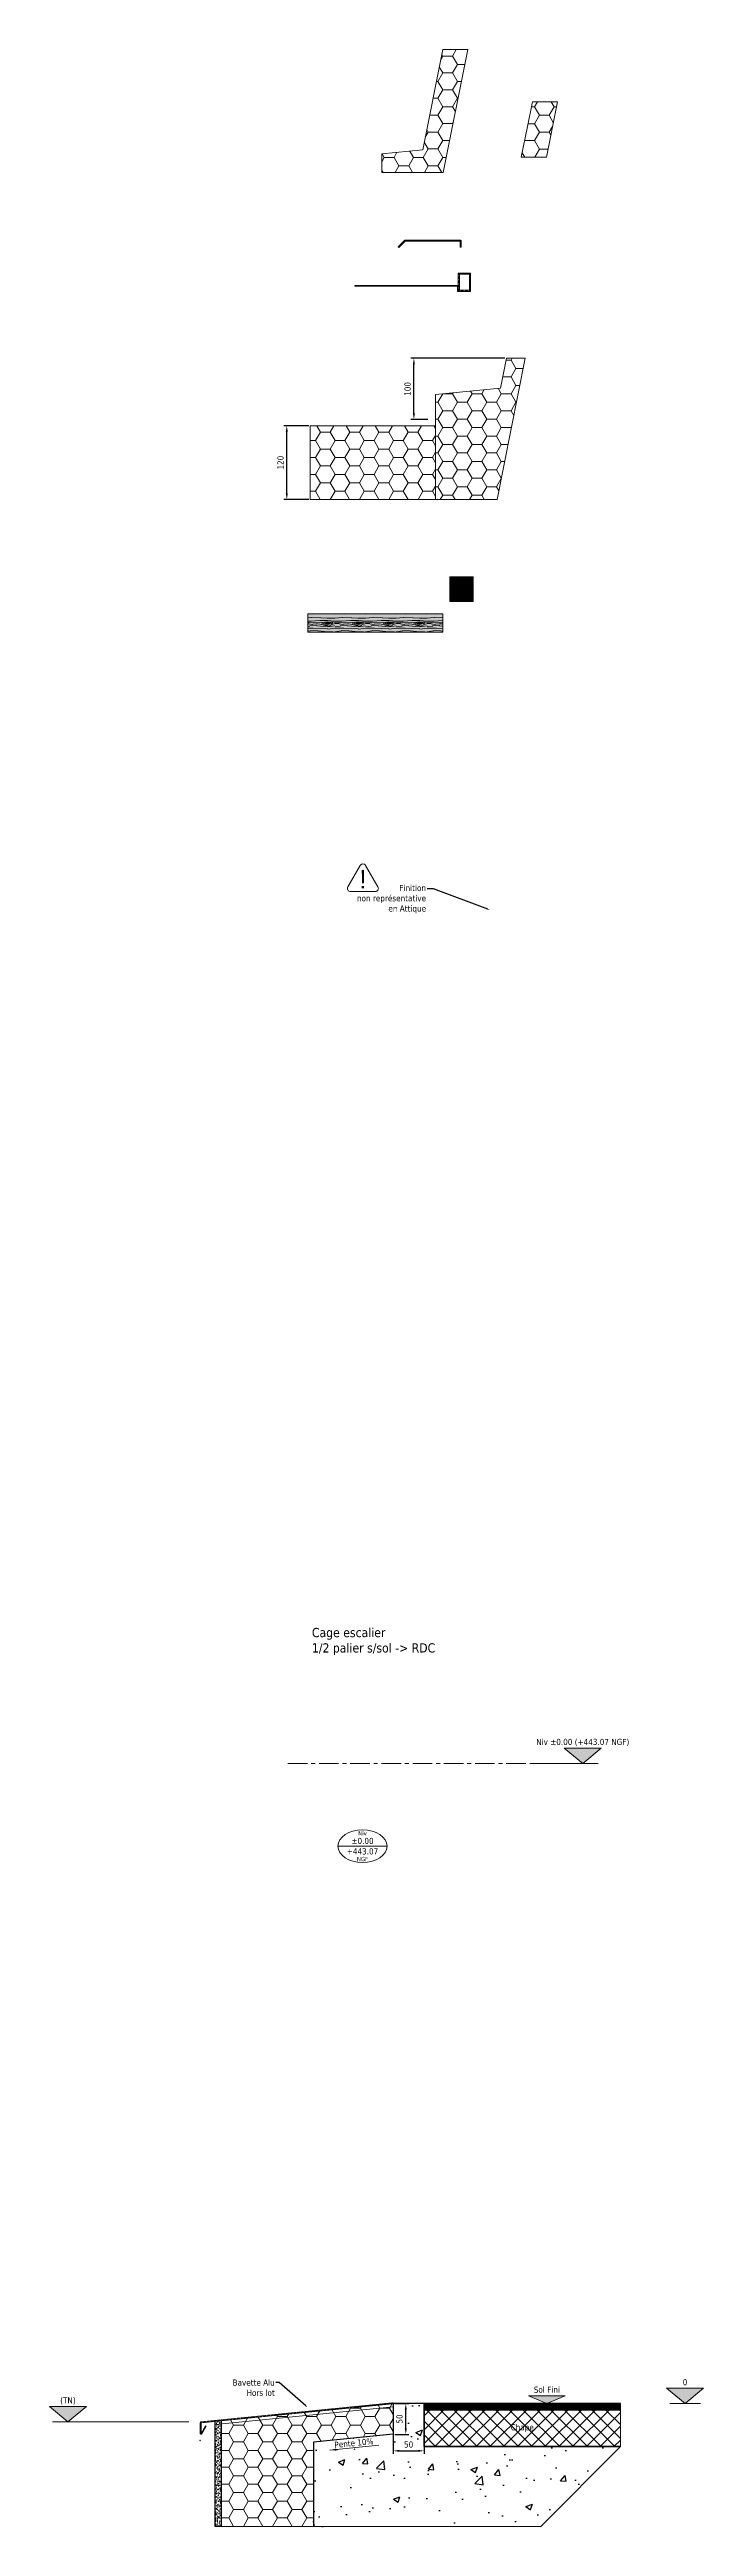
# Model space of a CAD drawing. Header units: millimetres. Extents: x -20000 to 230000, y -17405 to 24510.
# Drawn here: x -5212 to -4148, y -8999 to -4966 of the extents above; entities that cross this region are included whole.
import ezdxf
from ezdxf import colors
from ezdxf.entities.mleader import LeaderData, LeaderLine
from ezdxf.enums import TextEntityAlignment as Align
from ezdxf.math import Vec2, Vec3

# ---------------------------------------------------------------- set-up
doc = ezdxf.new("R2010")
doc.units = ezdxf.units.MM
doc.header["$PDMODE"] = 35
doc.header["$PDSIZE"] = 0.5
doc.linetypes.add('AXES', pattern=[50.8, 31.75, -6.35, 6.35, -6.35])
doc.layers.get('0').update_dxf_attribs({"lineweight": 13})
doc.layers.get('Defpoints').update_dxf_attribs({"true_color": 0xc2a584})
for name, color, linetype, lineweight in [('0 - 0 (en cours)', 20, 'Continuous', 13), ('1 - Acier', 160, 'Continuous', 13), ('1 - Aluminium', 150, 'Continuous', 13), ('1 - Axe', 1, 'AXES', 0), ('1 - BETON', 251, 'Continuous', 25), ('1 - Bois', 44, 'Continuous', 13), ('1 - Béton', 251, 'Continuous', 25), ('1 - Cotation', 32, 'Continuous', 13), ('1 - Isolant', 132, 'Continuous', 13), ('1 - Texte', 7, 'Continuous', 13), ('Texte', 7, 'Continuous', 13)]:
    doc.layers.add(name, color=color, linetype=linetype, lineweight=lineweight)
doc.layers.add('0 - Invisible', color=43, linetype='Continuous', lineweight=0, plot=False)
doc.layers.add('1 - Cache', color=7, linetype='Continuous', lineweight=0, true_color=0xffffff)
doc.styles.get("Standard").update_dxf_attribs({"font": 'ARIALUNI.TTF'})
doc.styles.add('Texte Poralu', font='tahomabd.ttf')
doc.dimstyles.new('30 - 1000', dxfattribs={"dimtxt": 10, "dimasz": 10, "dimexe": 5, "dimexo": 2.5, "dimgap": 5, "dimtad": 1, "dimdec": 1, "dimtxsty": 'Texte Poralu', "dimcen": 5, "dimazin": 0, "dimtfac": 1, "dimtdec": 1, "dimtmove": 0, "dimatfit": 3, "dimfxl": 1, "dimarcsym": 0})

msp = doc.modelspace()

# ---------------------------------------------------------------- texts
at = {"layer": '1 - Texte', "insert": (-4785.07, -7535.95), "char_height": 15, "attachment_point": 1, "style": 'Texte Poralu'}
msp.add_mtext_dynamic_manual_height_columns('Cage escalier\\P1/2 palier s/sol -> RDC', width=282.4399, gutter_width=300, heights=[0], dxfattribs=at)

# ---------------------------------------------------------------- blocks, each defined once
blk = doc.blocks.new('*U292')
blk.add_hatch(color=256).paths.add_polyline_path([(-196.6, 0), (-226.6, 25), (-166.6, 25)])
blk.add_line((0, 0), (-221.6, 0))
blk.add_lwpolyline([(-196.6, 0), (-226.6, 25), (-166.6, 25), (-196.6, 0)])
at = {"style": 'Texte Poralu'}
blk.add_attdef('HAUTEUR', text='', height=10, dxfattribs=at).set_placement((-196.6, 35), align=Align.MIDDLE_CENTER)
blk = doc.blocks.new('Symbole Attention')
at = {"color": 1}
blk.add_lwpolyline([(-20.2, -20), (20.2, -20, 0.57735), (24.5, -12.5), (4.3, 22.5, 0.57735), (-4.3, 22.5), (-24.5, -12.5, 0.57735)], format="xyb", close=True, dxfattribs=at)
at = {"insert": (0, 0), "char_height": 30, "attachment_point": 5}
blk.add_mtext('{\\fCooper Black|b0|i0|c0|p18;!}', dxfattribs=at)
blk = doc.blocks.new('*U188')
at = {"layer": '1 - Isolant'}
h = blk.add_hatch(dxfattribs=at)
h.set_pattern_fill('HONEY', color=256, scale=5, style=0)
h.set_pattern_definition([(0, (38.346, -165.203), (23.8125, 13.74815), [15.875, -31.75]), (120, (38.346, -165.203), (-23.8125, 13.74815), [15.875, -31.75]), (60, (38.346, -165.203), (5e-08, 27.4963), [-31.75, 15.875])])
edge = h.paths.add_edge_path()
edge.add_line((0, 0), (-40.8, 0))
edge.add_line((-40.8, 0), (-30.8, 50))
edge.add_line((-30.8, 50), (-22.8, 90))
edge.add_line((-22.8, 90), (18, 90))
edge.add_line((18, 90), (0, 0))
at = {"layer": '0 - Invisible'}
blk.add_line((0, 0), (-40.8, 0), dxfattribs=at)
at = {"layer": '1 - Isolant'}
blk.add_lwpolyline([(-40.8, 0), (-30.8, 50), (-30.8, 50), (-22.8, 90), (18, 90), (0, 0)], dxfattribs=at)
blk = doc.blocks.new('*U205')
at = {"layer": '1 - Isolant'}
h = blk.add_hatch(dxfattribs=at)
h.set_pattern_fill('HONEY', color=256, scale=5)
h.paths.add_polyline_path([(-100, -200), (-200, -200), (-200, -169.8), (-133.4, -163.1), (-100.8, 0), (-60, 0)])
at = {"layer": '0 - Invisible'}
blk.add_line((-100, -200), (-200, -200), dxfattribs=at)
at = {"layer": '1 - Isolant', "ltscale": 2}
for p, q in [((-100.8, 0), (-133.4, -163.1)), ((-60, 0), (-100.8, 0)), ((-60, 0), (-100, -200)), ((-133.4, -163.1), (-200, -169.8)), ((-200, -200), (-200, -169.8)), ((-100, -200), (-100, -200)), ((-100, -200), (-100, -200))]:
    blk.add_line(p, q, dxfattribs=at)
blk = doc.blocks.new('*U248')
at = {"layer": '1 - Acier'}
h = blk.add_hatch(dxfattribs=at)
h.set_pattern_fill('ANSI31', color=256, scale=0.5, style=0)
h.set_pattern_definition([(45, (-46221.962, -3069.6382), (-1.122532015, 1.122532015), [])])
edge = h.paths.add_edge_path()
edge.add_line((0, -168.7), (1.5, -168.7))
edge.add_line((1.5, -168.7), (1.5, -1.5))
edge.add_line((1.5, -1.5), (10, -1.5))
edge.add_line((10, -1.5), (10, 0))
edge.add_line((10, 0), (1.5, 0))
edge.add_arc((1.5, -1.5), 1.5, 90, 180)
edge.add_line((0, -1.5), (0, -168.7))
blk.add_lwpolyline([(0, -168.7), (1.5, -168.7), (1.5, -1.5), (10, -1.5), (10, 0), (1.5, 0, 0.414214), (0, -1.5)], format="xyb", close=True, dxfattribs=at)
blk = doc.blocks.new('*U250')
at = {"layer": '1 - Aluminium'}
h = blk.add_hatch(dxfattribs=at)
h.set_pattern_fill('ANSI32', color=256, scale=0.5, angle=90, style=0)
h.set_pattern_definition([(135, (-68.7444, -34.3267), (-3.3676, -3.3676), []), (135, (-68.7444, -32.0816), (-3.3676, -3.3676), [])])
edge = h.paths.add_edge_path()
edge.add_line((-1.5, -10), (-1.5, 0))
edge.add_line((-1.5, 0), (-91, 0))
edge.add_line((-91, 0), (-101.2, -10.2))
edge.add_line((-101.2, -10.2), (-102.3, -9.1))
edge.add_line((-102.3, -9.1), (-92.1, 1.1))
edge.add_arc((-91, 0), 1.5, 90, 135, ccw=False)
edge.add_line((-91, 1.5), (-1.5, 1.5))
edge.add_arc((-1.5, 0), 1.5, 0, 90, ccw=False)
edge.add_line((0, 0), (0, -10))
edge.add_line((0, -10), (-1.5, -10))
blk.add_lwpolyline([(-1.5, -10), (-1.5, 0), (-91, 0), (-101.2, -10.2), (-102.3, -9.1), (-92.1, 1.1, -0.198912), (-91, 1.5), (-1.5, 1.5, -0.414214), (0, 0), (0, 0), (0, 0), (0, -10)], format="xyb", close=True, dxfattribs=at)
blk = doc.blocks.new('*U290')
at = {"layer": '1 - Aluminium'}
h = blk.add_hatch(dxfattribs=at)
h.set_pattern_fill('ANSI32', color=256, scale=0.5, angle=90, style=0)
h.set_pattern_definition([(135, (-189.4803, -42.448), (-3.3676, -3.3676), []), (135, (-189.4803, -40.203), (-3.3676, -3.3676), [])])
edge = h.paths.add_edge_path()
edge.add_line((-1.5, 6.5), (-1.5, 6.4))
edge.add_line((-1.5, 6.4), (-313.1, -24.8))
edge.add_arc((-313, -26.3), 1.5, 95.7106, 180)
edge.add_line((-314.5, -26.3), (-314.5, -43.4))
edge.add_arc((-313, -43.4), 1.5, 180, 330)
edge.add_line((-311.7, -44.2), (-304.5, -31.7))
edge.add_line((-304.5, -31.7), (-305.8, -30.9))
edge.add_line((-305.8, -30.9), (-313, -43.4))
edge.add_line((-313, -43.4), (-313, -26.3))
edge.add_line((-313, -26.3), (-1.4, 4.9))
edge.add_arc((-1.5, 6.4), 1.5, 275.7106, 360)
edge.add_line((0, 6.4), (0, 6.5))
edge.add_line((0, 6.5), (-1.5, 6.5))
at = {"layer": '0 - Invisible'}
blk.add_lwpolyline([(0, 0), (-289.5, -28.9)], dxfattribs=at)
blk.add_point((-314.5, -54.9), dxfattribs=at)
at = {"layer": '1 - Aluminium'}
blk.add_lwpolyline([(-1.5, 6.5), (-1.5, 6.4), (-313.1, -24.8, 0.385314), (-314.5, -26.3), (-314.5, -43.4, 0.767327), (-311.7, -44.2), (-304.5, -31.7), (-305.8, -30.9), (-313, -43.4), (-313, -26.3), (-1.4, 4.9, 0.385314), (0, 6.4), (0, 6.5)], format="xyb", close=True, dxfattribs=at)
blk = doc.blocks.new('*U199')
blk.add_hatch(color=256).paths.add_polyline_path([(25, 0), (55, 25), (-5, 25)])
blk.add_line((0, 0), (50, 0))
blk.add_lwpolyline([(25, 0), (55, 25), (-5, 25), (25, 0)])
at = {"style": 'Texte Poralu'}
blk.add_attdef('HAUTEUR', text='', height=10, dxfattribs=at).set_placement((25, 35), align=Align.MIDDLE_CENTER)
blk = doc.blocks.new('*U200')
blk.add_hatch(color=256).paths.add_polyline_path([(0, 0), (30, 12.5), (-30, 12.5)])
blk.add_lwpolyline([(0, 0), (30, 12.5), (-30, 12.5), (0, 0)])
at = {"layer": 'Texte', "insert": (0, 17.5), "char_height": 10, "attachment_point": 8, "style": 'Texte Poralu'}
blk.add_mtext('Sol Fini', dxfattribs=at)
blk = doc.blocks.new('*D294')
at = {"layer": '1 - Cotation', "color": 0, "lineweight": -2, "transparency": 16777216}
for p, q in [((-4652.6, -8801.3), (-4652.6, -8880.6)), ((-4602.6, -8801.3), (-4602.6, -8880.6)), ((-4642.6, -8875.6), (-4612.6, -8875.6))]:
    blk.add_line(p, q, dxfattribs=at)
at = {"layer": '1 - Cotation', "color": 0, "transparency": 16777216}
for points in [[(-4642.6, -8874), (-4642.6, -8877.3), (-4652.6, -8875.6)], [(-4612.6, -8874), (-4612.6, -8877.3), (-4602.6, -8875.6)]]:
    blk.add_solid(points, dxfattribs=at)
at = {"layer": 'Defpoints', "color": 0, "transparency": 16777216}
for p in [(-4652.6, -8798.8), (-4602.6, -8798.8), (-4602.6, -8875.6)]:
    blk.add_point(p, dxfattribs=at)
at = {"layer": '1 - Cotation', "color": 0, "transparency": 16777216, "insert": (-4627.6, -8865.4), "char_height": 10, "attachment_point": 5, "style": 'Texte Poralu'}
blk.add_mtext('50', dxfattribs=at)
blk = doc.blocks.new('*U291')
at = {"layer": '1 - Isolant'}
h = blk.add_hatch(dxfattribs=at)
h.set_pattern_fill('HONEY', color=256, scale=5, style=0)
h.set_pattern_definition([(0, (-58466.912, -20450.859), (23.8125, 13.7481532), [15.875, -31.75]), (120, (-58466.912, -20450.859), (-23.8125, 13.7481533), [15.875, -31.75]), (60, (-58466.912, -20450.859), (5e-08, 27.4963065), [-31.75, 15.875])])
h.paths.add_polyline_path([(-130, -200), (-280, -200), (-280, -27.8), (0, 0.2), (0, 0), (0, 0), (0, -50), (-130, -63)])
at = {"layer": '0 - Invisible'}
blk.add_line((-130, -200), (-280, -200), dxfattribs=at)
at = {"layer": '1 - Isolant'}
blk.add_lwpolyline([(-130, -200), (-130, -63), (0, -50), (0, 0), (0, 0), (0, 0.2), (-280, -27.8), (-280, -200)], dxfattribs=at)
blk = doc.blocks.new('*D295')
at = {"layer": '1 - Cotation', "color": 0, "lineweight": -2, "transparency": 16777216}
for p, q in [((-4650.1, -8798.8), (-4627.3, -8798.8)), ((-4632.3, -8838.8), (-4632.3, -8808.8)), ((-4650.1, -8848.8), (-4627.3, -8848.8))]:
    blk.add_line(p, q, dxfattribs=at)
at = {"layer": '1 - Cotation', "color": 0, "transparency": 16777216}
for points in [[(-4633.9, -8808.8), (-4630.6, -8808.8), (-4632.3, -8798.8)], [(-4633.9, -8838.8), (-4630.6, -8838.8), (-4632.3, -8848.8)]]:
    blk.add_solid(points, dxfattribs=at)
at = {"layer": 'Defpoints', "color": 0, "transparency": 16777216}
for p in [(-4652.6, -8798.8), (-4632.3, -8798.8), (-4652.6, -8848.8)]:
    blk.add_point(p, dxfattribs=at)
at = {"layer": '1 - Cotation', "color": 0, "transparency": 16777216, "insert": (-4642.5, -8823.8), "char_height": 10, "attachment_point": 5, "rotation": 90, "style": 'Texte Poralu'}
blk.add_mtext('50', dxfattribs=at)
blk = doc.blocks.new('*U293')
at = {"layer": '1 - BETON'}
h = blk.add_hatch(dxfattribs=at)
h.set_pattern_fill('AR-SAND', color=256, scale=0.1)
h.set_pattern_definition([(37.5, (3e-13, 26.7506), (-0.16, 4.89413), [0, -3.8608, 0, -4.318, 0, -4.1275]), (7.5, (3e-13, 26.7506), (4.49523, 7.16825), [0, -2.0828, 0, -3.4798, 0, -1.3335]), (327.5, (-3.124, 26.7506), (7.90992, 0.01437), [0, -1.27, 0, -4.572, 0, -5.969]), (317.5, (-3.124, 26.7506), (7.63556, 2.2293), [0, -0.635, 0, -2.9972, 0, -3.429])])
h.paths.add_polyline_path([(10, -172.2), (10, -1), (0, 0), (0, -172.2)])
at = {"layer": '0 - Invisible'}
blk.add_line((0, -172.2), (10, -172.2), dxfattribs=at)
at = {"layer": '1 - BETON'}
blk.add_lwpolyline([(10, -172.2), (10, -1), (0, 0), (0, -172.2)], dxfattribs=at)
blk = doc.blocks.new('*U286')
at = {"layer": '1 - Béton'}
h = blk.add_hatch(dxfattribs=at)
h.set_pattern_fill('ANSI31', color=256, scale=0.5, angle=135)
h.set_pattern_definition([(180, (220, -3e-12), (-3e-16, -1.5875), [])])
h.paths.add_polyline_path([(0, 60), (320, 60), (320, 70), (0, 70)])
h = blk.add_hatch(dxfattribs=at)
h.set_pattern_fill('ANSI37', color=256, scale=5)
h.set_pattern_definition([(45, (220, -3e-12), (-11.2253, 11.2253), []), (135, (220, -3e-12), (-11.2253, -11.2253), [])])
h.paths.add_polyline_path([(0, 0), (320, 0), (320, 60), (0, 60)])
h.paths.add_polyline_path([(135.9, 20.8), (184, 20.8), (184, 42.4), (135.9, 42.4)], flags=24)
at = {"layer": '0 - Invisible'}
for points in [[(0, 60), (320, 60), (320, 70), (0, 70), (0, 60)], [(0, 0), (320, 0), (320, 60), (0, 60), (0, 0)]]:
    blk.add_lwpolyline(points, dxfattribs=at)
at = {"layer": '1 - Béton'}
for points in [[(320, 70), (0, 70), (0, 60), (320, 60)], [(320, 60), (0, 60), (0, 0), (320, 0)]]:
    blk.add_lwpolyline(points, dxfattribs=at)
at = {"layer": 'Texte', "insert": (160, 30), "char_height": 10, "attachment_point": 5, "style": 'Texte Poralu'}
blk.add_mtext_dynamic_manual_height_columns('Chape', width=29.382, gutter_width=50, heights=[0], dxfattribs=at)
blk = doc.blocks.new('*U473')
blk.add_hatch(color=256).paths.add_polyline_path([(80, 0), (110, 25), (50, 25)])
blk.add_line((0, 0), (105, 0))
blk.add_lwpolyline([(80, 0), (110, 25), (50, 25), (80, 0)])
at = {"style": 'Texte Poralu'}
blk.add_attdef('HAUTEUR', text='', height=10, dxfattribs=at).set_placement((80, 35), align=Align.MIDDLE_CENTER)
blk = doc.blocks.new('Niv-NGF')
blk.add_line((40, 0), (-40, 0))
blk.add_ellipse((0, 0), major_axis=(40, 0), ratio=0.666667)
at = {"char_height": 7, "attachment_point": 5, "style": 'Texte Poralu'}
for s, insert in [('Niv', (0, 21)), ('NGF', (0, -21))]:
    blk.add_mtext_dynamic_manual_height_columns(s, width=106.658, gutter_width=300, heights=[0], dxfattribs=dict(at, insert=insert))
at = {"layer": '1 - Texte', "style": 'Texte Poralu'}
for tag, p in [('NIVEAU', (0, 8.5)), ('NGF', (0, -8.5))]:
    blk.add_attdef(tag, text='', height=10, dxfattribs=at).set_placement(p, align=Align.MIDDLE_CENTER)
blk = doc.blocks.new('*U483')
at = {"layer": '1 - Isolant'}
h = blk.add_hatch(dxfattribs=at)
h.set_pattern_fill('HONEY', color=256, scale=5, style=0)
h.set_pattern_definition([(0, (-104, 20), (23.8125, 13.7482), [15.875, -31.75]), (120, (-104, 20), (-23.8125, 13.7482), [15.875, -31.75]), (60, (-104, 20), (5e-08, 27.4963), [-31.75, 15.875])])
h.paths.add_polyline_path([(-204, 0), (-204, 120), (0, 120), (0, 0)])
at = {"layer": '0 - Invisible'}
blk.add_line((-204, 0), (-204, 120), dxfattribs=at)
at = {"layer": '1 - Isolant'}
blk.add_lwpolyline([(-204, 0), (0, 0), (0, 120), (-204, 120)], dxfattribs=at)
blk = doc.blocks.new('*U485')
at = {"layer": '1 - Isolant'}
h = blk.add_hatch(dxfattribs=at)
h.set_pattern_fill('HONEY', color=256, scale=5)
h.paths.add_polyline_path([(-46, -230), (-146, -230), (-146, -59.1), (-40.3, -48.5), (-30.6, 0), (0, 0)])
at = {"layer": '0 - Invisible'}
blk.add_line((-46, -230), (-146, -230), dxfattribs=at)
at = {"layer": '1 - Isolant', "ltscale": 2}
for p, q in [((0, 0), (-46, -230)), ((0, 0), (-30.6, 0)), ((-30.6, 0), (-40.3, -48.5)), ((-40.3, -48.5), (-146, -59.1)), ((-146, -230), (-146, -59.1)), ((-46, -230), (-46, -230)), ((-46, -230), (-46, -230))]:
    blk.add_line(p, q, dxfattribs=at)
blk = doc.blocks.new('*D488')
at = {"layer": '1 - Cotation', "color": 0, "lineweight": -2, "transparency": 16777216}
for p, q in [((-4470.8, -5468.8), (-4624, -5468.8)), ((-4619, -5558.8), (-4619, -5478.8)), ((-4596.3, -5568.8), (-4624, -5568.8))]:
    blk.add_line(p, q, dxfattribs=at)
at = {"layer": '1 - Cotation', "color": 0, "transparency": 16777216}
for points in [[(-4620.7, -5478.8), (-4617.4, -5478.8), (-4619, -5468.8)], [(-4620.7, -5558.8), (-4617.4, -5558.8), (-4619, -5568.8)]]:
    blk.add_solid(points, dxfattribs=at)
at = {"layer": 'Defpoints', "color": 0, "transparency": 16777216}
for p in [(-4619, -5468.8), (-4468.3, -5468.8), (-4593.8, -5568.8)]:
    blk.add_point(p, dxfattribs=at)
at = {"layer": '1 - Cotation', "color": 0, "transparency": 16777216, "insert": (-4629.3, -5518.8), "char_height": 10, "attachment_point": 5, "rotation": 90, "style": 'Texte Poralu'}
blk.add_mtext('100', dxfattribs=at)
blk = doc.blocks.new('*D489')
at = {"layer": '1 - Cotation', "color": 0, "lineweight": -2, "transparency": 16777216}
for p, q in [((-4790.3, -5578.8), (-4831, -5578.8)), ((-4826, -5688.8), (-4826, -5588.8)), ((-4790.3, -5698.8), (-4831, -5698.8))]:
    blk.add_line(p, q, dxfattribs=at)
at = {"layer": '1 - Cotation', "color": 0, "transparency": 16777216}
for points in [[(-4827.7, -5588.8), (-4824.3, -5588.8), (-4826, -5578.8)], [(-4827.7, -5688.8), (-4824.3, -5688.8), (-4826, -5698.8)]]:
    blk.add_solid(points, dxfattribs=at)
at = {"layer": 'Defpoints', "color": 0, "transparency": 16777216}
for p in [(-4826, -5578.8), (-4787.8, -5578.8), (-4787.8, -5698.8)]:
    blk.add_point(p, dxfattribs=at)
at = {"layer": '1 - Cotation', "color": 0, "transparency": 16777216, "insert": (-4836.2, -5638.8), "char_height": 10, "attachment_point": 5, "rotation": 90, "style": 'Texte Poralu'}
blk.add_mtext('120', dxfattribs=at)
blk = doc.blocks.new('*U583')
at = {"layer": '1 - Bois'}
h = blk.add_hatch(dxfattribs=at)
h.set_pattern_fill('352', color=256, scale=75, style=0, pattern_type=2)
h.set_pattern_definition([(0, (41.25, 13), (75, 75), [22.5, -52.5]), (0, (41.25, 16.75), (75, 75), [22.5, -52.5]), (0, (45, 24.25), (75, 75), [15, -60]), (0, (48.75, 31.75), (75, 75), [11.25, -63.75]), (0, (48.75, 39.25), (75, 75), [7.5, -67.5]), (0, (30, 46.75), (75, 75), [3.75, -18.75, 3.75, -48.75]), (0, (41.25, 50.5), (75, 75), [3.75, -30, 11.25, -30]), (0, (56.25, 54.25), (75, 75), [3.75, -3.75, 3.75, -63.75]), (0, (52.5, 58), (75, 75), [3.75, -71.25]), (0, (48.75, 65.5), (75, 75), [11.25, -63.75]), (0, (48.75, 73), (75, 75), [15, -60]), (0, (45, 80.5), (75, 75), [18.75, -22.5, 3.75, -30]), (90, (15, 35.5), (-75, 75), [3.75, -7.5, 18.75, -45]), (90, (18.75, 43), (-75, 75), [3.75, -3.75, 11.25, -56.25]), (90, (22.5, 73), (-75, 75), [7.5, -67.5]), (90, (26.25, 43), (-75, 75), [15, -22.5, 3.75, -33.75]), (90, (30, 84.25), (-75, 75), [3.75, -71.25]), (90, (33.75, 46.75), (-75, 75), [11.25, -63.75]), (90, (41.25, 50.5), (-75, 75), [7.5, -67.5]), (90, (48.75, 50.5), (-75, 75), [3.75, -11.25, 11.25, -48.75]), (90, (52.5, 54.25), (-75, 75), [3.75, -71.25]), (90, (56.25, 39.25), (-75, 75), [10.5, -64.5]), (90, (60, 24.25), (-75, 75), [7.5, -67.5]), (90, (67.5, 54.25), (-75, 75), [3.75, -71.25]), (90, (75, 50.5), (-75, 75), [11.25, -63.75]), (90, (82.5, 50.5), (-75, 75), [11.25, -63.75]), (45, (71.25, 20.5), (8e-15, 75), [5.303, -5.303, 5.303, -90.156]), (45, (56.25, 39.25), (8e-15, 75), [10.607, -95.46]), (45, (26.25, 76.75), (8e-15, 75), [10.607, -95.46]), (45, (41.25, 58), (8e-15, 75), [10.607, -95.46]), (45, (45, 43), (8e-15, 75), [10.607, -95.46]), (45, (67.5, 28), (8e-15, 75), [10.607, -95.46]), (45, (60, 31.75), (8e-15, 75), [15.91, -90.156]), (45, (37.5, 65.5), (8e-15, 75), [5.303, -100.763]), (45, (33.75, 73), (8e-15, 75), [5.303, -100.763]), (45, (63.75, 73), (8e-15, 75), [5.303, -100.763]), (45, (33.75, 35.5), (8e-15, 75), [5.303, -100.763]), (45, (75, 61.75), (8e-15, 75), [5.303, -100.763]), (45, (48.75, 54.25), (8e-15, 75), [5.303, -100.763]), (45, (56.25, 61.75), (8e-15, 75), [5.303, -100.763]), (135, (52.5, 46.75), (-75, 8e-15), [5.303, -5.303, 15.91, -79.55]), (135, (63.75, 46.75), (-75, 8e-15), [5.303, -100.763]), (135, (63.75, 20.5), (-75, 8e-15), [5.303, -100.763]), (135, (48.75, 39.25), (-75, 8e-15), [5.303, -100.763]), (135, (60, 54.25), (-75, 8e-15), [5.303, -100.763]), (135, (41.25, 35.5), (-75, 8e-15), [5.303, -100.763]), (135, (71.25, 35.5), (-75, 8e-15), [5.303, -100.763]), (135, (18.75, 13), (-75, 8e-15), [5.303, -100.763]), (135, (22.5, 16.75), (-75, 8e-15), [10.607, -95.46]), (135, (26.25, 20.5), (-75, 8e-15), [10.607, -95.46]), (135, (33.75, 20.5), (-75, 8e-15), [10.607, -95.46]), (135, (37.5, 28), (-75, 8e-15), [10.607, -95.46]), (135, (67.5, 58), (-75, 8e-15), [10.607, -95.46]), (135, (82.5, 20.5), (-75, 8e-15), [10.607, -95.46]), (135, (86.25, 80.5), (-75, 8e-15), [10.607, -95.46]), (135, (86.25, 73), (-75, 8e-15), [10.607, -95.46]), (135, (78.75, 69.25), (-75, 8e-15), [10.607, -95.46]), (135, (26.25, 69.25), (-75, 8e-15), [15.91, -90.156]), (135, (75, 61.75), (-75, 8e-15), [15.91, -90.156]), (26.565, (33.75, 84.25), (75, 3e-08), [8.385, -159.32]), (26.565, (33.75, 46.75), (75, 3e-08), [8.385, -159.32]), (26.565, (41.25, 69.25), (75, 3e-08), [8.385, -159.32]), (26.565, (63.75, 16.75), (75, 3e-08), [8.385, -159.32]), (26.565, (60, 24.25), (75, 3e-08), [8.385, -159.32]), (26.565, (37.5, 39.25), (75, 3e-08), [8.385, -159.32]), (26.565, (37.5, 76.75), (75, 3e-08), [8.385, -159.32]), (26.565, (60, 54.25), (75, 3e-08), [16.77, -150.935]), (63.435, (60, 65.5), (4e-09, 75), [8.385, -159.32]), (63.435, (71.25, 43), (4e-09, 75), [8.385, -159.32]), (63.435, (33.75, 58), (4e-09, 75), [8.385, -159.32]), (63.435, (18.75, 61.75), (4e-09, 75), [8.385, -159.32]), (63.435, (63.75, 46.75), (4e-09, 75), [8.385, -159.32]), (63.435, (56.25, 46.75), (4e-09, 75), [8.385, -159.32]), (63.435, (26.25, 58), (4e-09, 75), [16.77, -150.935]), (63.435, (82.5, 31.75), (4e-09, 75), [16.77, -150.935]), (63.435, (75, 35.5), (4e-09, 75), [16.77, -150.935]), (116.57, (15, 24.25), (-3e-08, 75), [8.385, -159.32]), (116.565, (15, 65.5), (-3e-08, 75), [8.385, -159.32]), (116.565, (30, 13), (-3e-08, 75), [8.385, -159.32]), (116.565, (22.5, 80.5), (-3e-08, 75), [8.385, -159.32]), (116.565, (30, 35.5), (-3e-08, 75), [8.385, -159.32]), (116.565, (45, 43), (-3e-08, 75), [8.385, -159.32]), (116.565, (52.5, 58), (-3e-08, 75), [8.385, -159.32]), (116.57, (18.75, 28), (2e-05, 75), [8.385, -159.32]), (116.565, (37.5, 39.25), (-3e-08, 75), [8.385, -159.32]), (116.565, (60, 31.75), (-3e-08, 75), [8.385, -159.32]), (116.565, (67.5, 39.25), (-3e-08, 75), [8.385, -159.32]), (116.565, (82.5, 61.75), (-3e-08, 75), [8.385, -159.32]), (116.565, (26.25, 84.25), (-3e-08, 75), [8.385, -159.32]), (116.565, (15, 80.5), (-3e-08, 75), [16.77, -150.935]), (116.57, (26.25, 28), (-3e-08, 75), [16.77, -150.935]), (153.43, (15, 16.75), (-75, 4e-09), [8.385, -159.32]), (153.435, (78.75, 13), (-75, 4e-09), [8.385, -159.32]), (153.435, (75, 50.5), (-75, 4e-09), [8.385, -159.32]), (153.435, (45, 24.25), (-75, 4e-09), [8.385, -159.32]), (153.435, (41.25, 16.75), (-75, 4e-09), [8.385, -159.32]), (153.435, (48.75, 31.75), (-75, 4e-09), [8.385, -159.32]), (153.435, (71.25, 76.75), (-75, 4e-09), [8.385, -159.32]), (153.435, (78.75, 80.5), (-75, 4e-09), [16.77, -150.935])])
h.paths.add_polyline_path([(0, 0), (40, 0), (40, 38), (0, 38)])
at = {"layer": '1 - Cache'}
h = blk.add_hatch(color=256, dxfattribs=at)
h.dxf.hatch_style = 2
h.paths.add_polyline_path([(0, 0), (40, 0), (40, 38), (0, 38)])
at = {"layer": '1 - Bois'}
blk.add_lwpolyline([(0, 0), (40, 0), (40, 38), (0, 38)], close=True, dxfattribs=at)
blk = doc.blocks.new('*U584')
at = {"layer": '1 - Bois'}
h = blk.add_hatch(dxfattribs=at)
h.set_pattern_fill('355', color=256, scale=50, style=0, pattern_type=2)
h.set_pattern_definition([(349.6952, (-94.5, 28.5), (300.00005, -49.99974), [5.59, -553.4268]), (0, (-89, 27.5), (50, 50), [5.5, -44.5]), (18.435, (-83.5, 27.5), (100, 49.9999), [4.7434, -153.3704]), (172.875, (-79, 29), (350.00002, -49.99991), [4.031, -399.0818]), (174.8056, (-83, 29.5), (500.00003, -49.99976), [5.5227, -546.7454]), (194.036, (-88.5, 30), (-150, -49.9999), [6.1846, -199.9706]), (9.462, (-90.5, 28.5), (250.00004, 49.9999), [3.0414, -301.097]), (353.66, (-87.5, 29), (-399.99997, 50.00008), [4.5277, -448.2416]), (185.7106, (-83, 28.5), (-449.99997, -50.00007), [5.025, -497.469]), (168.69, (-88, 28), (200.00004, -49.9999), [2.5495, -252.4015]), (354.8056, (-99, 28), (-500.00003, 49.99976), [5.5227, -546.7453]), (348.69, (-93.5, 27.5), (-200.00004, 49.9999), [5.099, -249.852]), (0, (-88.5, 26.5), (50, 50), [6, -44]), (20.556, (-82.5, 26.5), (250.0001, 99.9998), [4.272, -422.928]), (3.814, (-78.5, 28), (699.99997, 50.000306), [7.5166, -744.1481]), (354.8056, (-71, 28.5), (-500.00003, 49.99976), [5.5227, -546.7453]), (0, (-65.5, 28), (50, 50), [5.5, -44.5]), (5.1944, (-110, 28), (500.00003, 49.99976), [5.5227, -546.7453]), (354.8056, (-104.5, 28.5), (-500.00003, 49.99976), [5.5227, -546.7453]), (0, (-110, 29), (50, 50), [3, -47]), (5.1944, (-107, 29), (500.00003, 49.99976), [5.5227, -546.7453]), (0, (-101.5, 29.5), (50, 50), [5, -45]), (10.3048, (-96.5, 29.5), (-300.00005, -49.99974), [5.59, -553.4268]), (5.1944, (-91, 30.5), (500.00003, 49.99976), [5.5227, -546.7453]), (354.8056, (-85.5, 31), (-500.00003, 49.99976), [5.5227, -546.7453]), (354.8056, (-80, 30.5), (-500.00003, 49.99976), [5.5227, -546.7453]), (351.87, (-74.5, 30), (-300, 49.99997), [7.071, -346.4823]), (0, (-67.5, 29), (50, 50), [7.5, -42.5]), (347.4712, (-69.5, -1), (250.00002, -49.99998), [4.6098, -456.3675]), (354.2894, (-65, -2), (-449.99997, 50.00007), [5.025, -497.469]), (8.13, (-69.5, -1), (300, 49.99997), [3.5356, -350.018]), (9.4623, (-66, -0.5), (250.00004, 49.9999), [6.083, -298.0553]), (0, (-110, 0.5), (50, 50), [6, -44]), (350.538, (-104, 0.5), (-250.00004, 49.9999), [3.0414, -301.097]), (201.801, (-101, 0), (150, 50), [2.6926, -266.5657]), (192.9946, (-103.5, -1), (450.00004, 99.99988), [6.671, -660.4124]), (352.875, (-64, -1), (-350.00002, 49.99991), [4.031, -399.0818]), (7.125, (-64, -1), (350.00002, 49.99991), [4.031, -399.0818]), (0, (-110, -0.5), (50, 50), [4, -46]), (194.036, (-106, -0.5), (-150, -49.9999), [4.123, -202.032]), (356.6335, (-99, 1), (-799.999966, 50.00055), [8.5147, -842.9546]), (357.7094, (-90.5, 0.5), (-1200.000006, 49.999788), [12.51, -1238.4896]), (3.1798, (-78, 0), (850.000025, 49.99955), [9.014, -892.374]), (9.4623, (-69, 0.5), (250.00004, 49.9999), [9.124, -295.014]), (10.305, (-110, -4), (-300.00005, -49.99974), [5.59, -553.4268]), (15.9454, (-104.5, -3), (-200, -50), [7.28, -356.7254]), (0, (-97.5, -1), (50, 50), [6.5, -43.5]), (351.87, (-91, -1), (-300, 49.99997), [7.071, -346.4823]), (3.5763, (-84, -2), (750.00003, 49.999536), [8.0156, -793.5453]), (351.2538, (-76, -1.5), (349.99997, -50.00021), [6.5765, -651.071]), (345.964, (-69.5, -2.5), (-150, 49.9999), [6.1847, -199.9706]), (0, (-63.5, -4), (50, 50), [3.5, -46.5]), (174.8056, (-99, 1), (500.00003, -49.99976), [11.0453, -541.2227]), (355.2364, (-110, 4), (-550.00005, 49.99958), [12.0416, -590.038]), (0, (-98, 3), (50, 50), [11.5, -38.5]), (4.0856, (-86.5, 3), (650.00001, 49.99981), [14.0356, -687.7477]), (0, (-72.5, 4), (50, 50), [12.5, -37.5]), (7.125, (-110, -6.5), (350.00002, 49.9999), [12.0934, -391.0195]), (6.34, (-98, -5), (399.99997, 50.00008), [9.0554, -443.714]), (357.5104, (-89, -4), (-1099.999974, 50.000893), [11.5108, -1139.5756]), (353.4802, (-77.5, -4.5), (-1299.99999, 149.999976), [17.6139, -1743.7776]), (3.0128, (-110, 26), (900, 50.000205), [9.5131, -941.8017]), (351.87, (-100.5, 26.5), (-300, 49.99997), [10.6066, -342.947]), (357.6141, (-90, 25), (-1150.000026, 49.999139), [12.0104, -1189.0308]), (10.6197, (-78, 24.5), (-549.99992, -100.000404), [8.1394, -805.8016]), (0, (-70, 26), (50, 50), [10, -40]), (356.8202, (-110, 32), (-850.000025, 49.99955), [9.014, -892.374]), (6.009, (-101, 31.5), (-499.999988, -49.999966), [9.5525, -945.6961]), (6.7098, (-91.5, 32.5), (-450.00005, -49.999694), [8.5586, -847.3035]), (354.2894, (-83, 33.5), (-449.99997, 50.00007), [10.05, -492.444]), (347.9052, (-73, 32.5), (-449.99993, 100.00034), [7.159, -708.7321]), (9.4623, (-66, 31), (250.00004, 49.9999), [6.083, -298.0553]), (3.814, (-110, 22.5), (699.99997, 50.00031), [7.5166, -744.1481]), (347.1957, (-102.5, 23), (-649.999892, 150.00037), [11.2805, -1116.7709]), (0, (-91.5, 20.5), (50, 50), [12.5, -37.5]), (5.4403, (-79, 20.5), (-550.000016, -49.99967), [10.5475, -1044.2036]), (6.7098, (-68.5, 21.5), (-450.00005, -49.999694), [8.5586, -847.3035]), (0, (-110, 35.5), (50, 50), [8.5, -41.5]), (8.13, (-101.5, 35.5), (300, 49.99997), [14.142, -339.411]), (357.6141, (-87.5, 37.5), (-1150.000026, 49.999139), [12.0104, -1189.0308]), (354.4725, (-75.5, 37), (1050.000086, -99.999269), [15.5724, -1541.6688]), (6.8428, (-110, -10), (-849.999968, -100.0004), [12.5897, -1246.3781]), (0, (-97.5, -8.5), (50, 50), [14, -36]), (356.3478, (-83.5, -8.5), (-1550.000047, 99.999365), [23.5478, -2331.23455]), (0, (-110, 7.5), (50, 50), [12, -38]), (4.7636, (-98, 7.5), (550.00005, 49.99958), [12.0416, -590.038]), (358.1524, (-86, 8.5), (-1500.000023, 49.999717), [15.508, -1535.2982]), (357.2737, (-70.5, 8), (-1000.000015, 49.9998), [10.512, -1040.678]), (354.8056, (-110, 15.5), (-500.00003, 49.99976), [11.0453, -541.2227]), (0, (-99, 14.5), (50, 50), [16, -34]), (1.9092, (-83, 14.5), (1449.999952, 50.001212), [15.0084, -1485.8247]), (3.5763, (-68, 15), (750.00003, 49.999536), [8.0156, -793.5453])])
h.paths.add_polyline_path([(-10, 0), (-230, 0), (-230, -30), (-10, -30)])
at = {"layer": '1 - Cache'}
h = blk.add_hatch(color=256, dxfattribs=at)
h.dxf.hatch_style = 2
h.paths.add_polyline_path([(-10, 0), (-230, 0), (-230, -30), (-10, -30)])
at = {"layer": '0 - Invisible'}
blk.add_lwpolyline([(-10, 0), (-230, 0), (-230, -30), (-10, -30)], close=True, dxfattribs=at)
at = {"layer": '1 - Bois'}
blk.add_lwpolyline([(-230, 0), (-10, 0), (-10, -30), (-230, -30)], dxfattribs=at)
blk = doc.blocks.new('*U614')
at = {"layer": '0 - Invisible'}
for p in [(0, 0), (1.8, -17.8)]:
    blk.add_point(p, dxfattribs=at)
at = {"layer": 'Texte', "insert": (1.3, -12.8), "char_height": 10, "attachment_point": 8, "rotation": 5.7106, "style": 'Texte Poralu'}
blk.add_mtext('Pente 10%', dxfattribs=at)
at = {"layer": 'Texte'}
blk.add_leader([(-38.3, -19.3), (41.3, -11.4)], dimstyle='30 - 1000', override={"dimgap": 2, "dimtad": 0}, dxfattribs=at)
blk = doc.blocks.new('*U289')
at = {"layer": '1 - BETON'}
h = blk.add_hatch(dxfattribs=at)
h.set_pattern_fill('CONCRETE', color=256, scale=15, style=0, pattern_type=2)
h.set_pattern_definition([(50, (70, 233), (107.589, -9.413), [11.25, -123.75]), (355, (70, 233), (-20.813, 112.83), [9, -99]), (100.451, (78.97, 232.22), (86.776, 103.416), [9.561, -105.171]), (46.184, (70, 263), (160.086, -24.828), [16.875, -185.625]), (96.636, (83.34, 260.93), (140.2, 146.118), [14.34, -157.757]), (351.184, (70, 263), (140.2, 146.12), [13.5, -148.5]), (21, (85, 255.5), (89.536, -60.393), [11.25, -123.75]), (326, (85, 255.5), (36.497, 108.773), [9, -99]), (71.451, (92.46, 250.47), (126.033, 48.38), [9.561, -105.171]), (37.5, (70, 233), (1.824, 49.934), [0, -97.8, 0, -100.5, 0, -99.375]), (7.5, (70, 233), (39.4604, 59.162), [0, -57.3, 0, -95.55, 0, -37.875]), (327.5, (36.55, 233), (80.0734, -3.3832), [0, -37.5, 0, -117, 0, -155.25]), (317.5, (21.55, 233), (87.478, 15.016), [0, -48.75, 0, -77.7, 0, -110.25])])
h.paths.add_polyline_path([(-143.2, -76.5), (-153.3, -75.8), (-143.5, -73.2)], flags=8)
edge = h.paths.add_edge_path(flags=0)
edge.add_line((-143.3, -74.8), (-73.7, -67.9))
h.paths.add_polyline_path([(-154.6, -78.6), (-72.1, -70.3), (-74.2, -48.8), (-156.8, -57.1)], flags=24)
h.paths.add_polyline_path([(320, -70), (190, -200), (-180, -200), (-180, -63), (-50, -50), (-50, 0), (0, 0), (0, -70)])
at = {"layer": '0 - Invisible'}
blk.add_lwpolyline([(320, -70), (190, -200), (-180, -200), (-180, -200)], dxfattribs=at)
at = {"layer": '1 - BETON'}
blk.add_lwpolyline([(320, -70), (0, -70), (0, 0), (-50, 0), (-50, -50), (-180, -63), (-180, -200), (-180, -200)], dxfattribs=at)
blk.add_blockref('*U614', (-115, -56.5))

# ---------------------------------------------------------------- dimensions: what is measured, and where the dimension line sits
at = {"layer": '1 - Cotation'}
for base, p1, p2, picture, middle in [((-4619.05, -5468.83), (-4593.75, -5568.83), (-4468.34, -5468.83), '*D488', (-4629.25, -5518.83)), ((-4826, -5578.83), (-4787.75, -5698.83), (-4787.75, -5578.83), '*D489', (-4836.2, -5638.83)), ((-4632.27, -8798.78), (-4652.6, -8848.78), (-4652.6, -8798.78), '*D295', (-4642.47, -8823.78))]:
    dim = msp.add_linear_dim(base=base, p1=p1, p2=p2, angle=90, dimstyle='30 - 1000', dxfattribs=at)
    dim.commit()
    dim.dimension.update_dxf_attribs({"geometry": picture, "text_midpoint": middle})
dim = msp.add_linear_dim(base=(-4602.6, -8875.65), p1=(-4652.6, -8798.78), p2=(-4602.6, -8798.78), dimstyle='30 - 1000', dxfattribs=at)
dim.commit()
dim.dimension.update_dxf_attribs({"geometry": '*D294', "text_midpoint": (-4627.6, -8865.44)})

# ---------------------------------------------------------------- hatches: boundary and pattern name
at = {"layer": '1 - Aluminium', "linetype": 'ByBlock'}
h = msp.add_hatch(dxfattribs=at)
h.set_pattern_fill('ANSI32', color=256, scale=0.5)
h.set_pattern_definition([(45, (-31685.608, -24380.7273), (-3.36759605, 3.36759605), []), (45, (-31683.3628, -24380.7273), (-3.36759605, 3.36759605), [])])
h.paths.add_polyline_path([(-4528.75, -5358.24), (-4544.75, -5358.24), (-4544.75, -5332.24), (-4528.75, -5332.24)], flags=16)
h.paths.add_polyline_path([(-4526.75, -5360.24), (-4546.75, -5360.24), (-4546.75, -5330.24), (-4526.75, -5330.24)])

# ---------------------------------------------------------------- linework, layer by layer
for points in [[(-4526.75, -5360.24), (-4546.75, -5360.24), (-4546.75, -5330.24), (-4526.75, -5330.24)], [(-4528.75, -5358.24), (-4544.75, -5358.24), (-4544.75, -5332.24), (-4528.75, -5332.24)]]:
    msp.add_lwpolyline(points, close=True, dxfattribs=at)
at = {"layer": '1 - Axe'}
msp.add_line((-4824.16, -7756.5), (-4424.16, -7756.5), dxfattribs=at)

# ---------------------------------------------------------------- block references
for name, p in [('*U205', (-4471.35, -4966.27)), ('*U188', (-4403.4, -5141.6)), ('*U250', (-4542.19, -5278.26)), ('*U485', (-4437.75, -5468.83)), ('*U483', (-4583.75, -5698.83)), ('*U584', (-4562.01, -5884.7)), ('Symbole Attention', (-4702.04, -6317.09)), ('*U290', (-4652.6, -8803.78)), ('*U291', (-4652.6, -8798.78)), ('*U289', (-4602.6, -8798.78)), ('*U286', (-4602.6, -8868.78))]:
    msp.add_blockref(name, p)
for name, p, rotation in [('*U248', (-4546.75, -5350.24), 270), ('*U583', (-4522.51, -5864.7), 89.9997895644606)]:
    msp.add_blockref(name, p, dxfattribs=dict(rotation=rotation))
msp.add_blockref('*U292', (-4985.73, -8828.56)).add_auto_attribs({'HAUTEUR': '(TN)'})
at = {"xscale": -1, "rotation": 359.9999999999993}
msp.add_blockref('*U293', (-4932.6, -8826.53), dxfattribs=at)
at = {"layer": '0 - 0 (en cours)'}
msp.add_blockref('Niv-NGF', (-4702.7, -7891.23), dxfattribs=at).add_auto_attribs({'NIVEAU': '±0.00', 'NGF': '+443.07'})
at = {"layer": 'Texte'}
for name, p, values in [('*U473', (-4424.16, -7756.5), {'HAUTEUR': 'Niv ±0.00 (+443.07 NGF)'}), ('*U199', (-4202.6, -8798.78), {'HAUTEUR': '0'})]:
    msp.add_blockref(name, p, dxfattribs=at).add_auto_attribs(values)
msp.add_blockref('*U200', (-4402.6, -8798.78), dxfattribs=at)

msp.set_redraw_order([(e.dxf.handle, doc.entitydb.next_handle()) for e in msp.query("TEXT MTEXT ATTDEF DIMENSION ARC_DIMENSION")])  # texts and dimensions are drawn at this point

# ---------------------------------------------------------------- leaders
at = {"layer": '1 - Texte'}
ml = msp.add_multileader_mtext('Standard', dxfattribs=at)
ml.set_content('Finition\\Pnon représentative\\Pen Attique', color=256, style='Texte Poralu')
ml.set_leader_properties()
ml.build(insert=Vec2(0, 0))
ml.multileader.update_dxf_attribs({"dogleg_length": 10})
ctx = ml.context
ctx.base_point, ctx.char_height, ctx.plane_origin = Vec3(-4731.11, -6332.71), 10, Vec3(-4658.07, -6394.18)
ctx.text_align_type = 2
notes = []
notes.append((ctx, [(0, (1, 1, 0), (-4587.28, -6332.71), (-1, 0), 10, [(0, [(-4495.17, -6367.29)], 0, [])])]))
ctx.mtext.insert, ctx.mtext.alignment, ctx.mtext.flow_direction = Vec3(-4599.28, -6326.33), 3, 5
ml = msp.add_multileader_mtext('Standard', dxfattribs=at)
ml.set_content('Bavette Alu\\PHors lot', color=256, style='Texte Poralu')
ml.set_leader_properties()
ml.build(insert=Vec2(0, 0))
ml.multileader.update_dxf_attribs({"dogleg_length": 5})
ctx = ml.context
ctx.base_point, ctx.char_height, ctx.plane_origin = Vec3(-4925.47, -8764.62), 10, Vec3(-4818.39, -8732.78)
ctx.text_align_type = 2
notes.append((ctx, [(0, (1, 1, 0), (-4838.61, -8764.62), (-1, 0), 5, [(0, [(-4792.07, -8804.97)], 0, [])])]))
ctx.mtext.insert, ctx.mtext.alignment, ctx.mtext.flow_direction = Vec3(-4845.61, -8759.5), 3, 5
for ctx, leaders in notes:
    for number, flags, end, landing, length, lines in leaders:
        leader = LeaderData()
        leader.index, (leader.has_last_leader_line, leader.has_dogleg_vector, leader.attachment_direction) = number, flags
        leader.last_leader_point, leader.dogleg_vector, leader.dogleg_length = Vec3(end), Vec3(landing), length
        for number, points, colour, breaks in lines:
            line = LeaderLine()
            line.index, line.vertices, line.color, line.breaks = number, Vec3.list(points), colors.encode_raw_color(colour), breaks
            leader.lines.append(line)
        ctx.leaders.append(leader)

doc.saveas('drawing.dxf')
